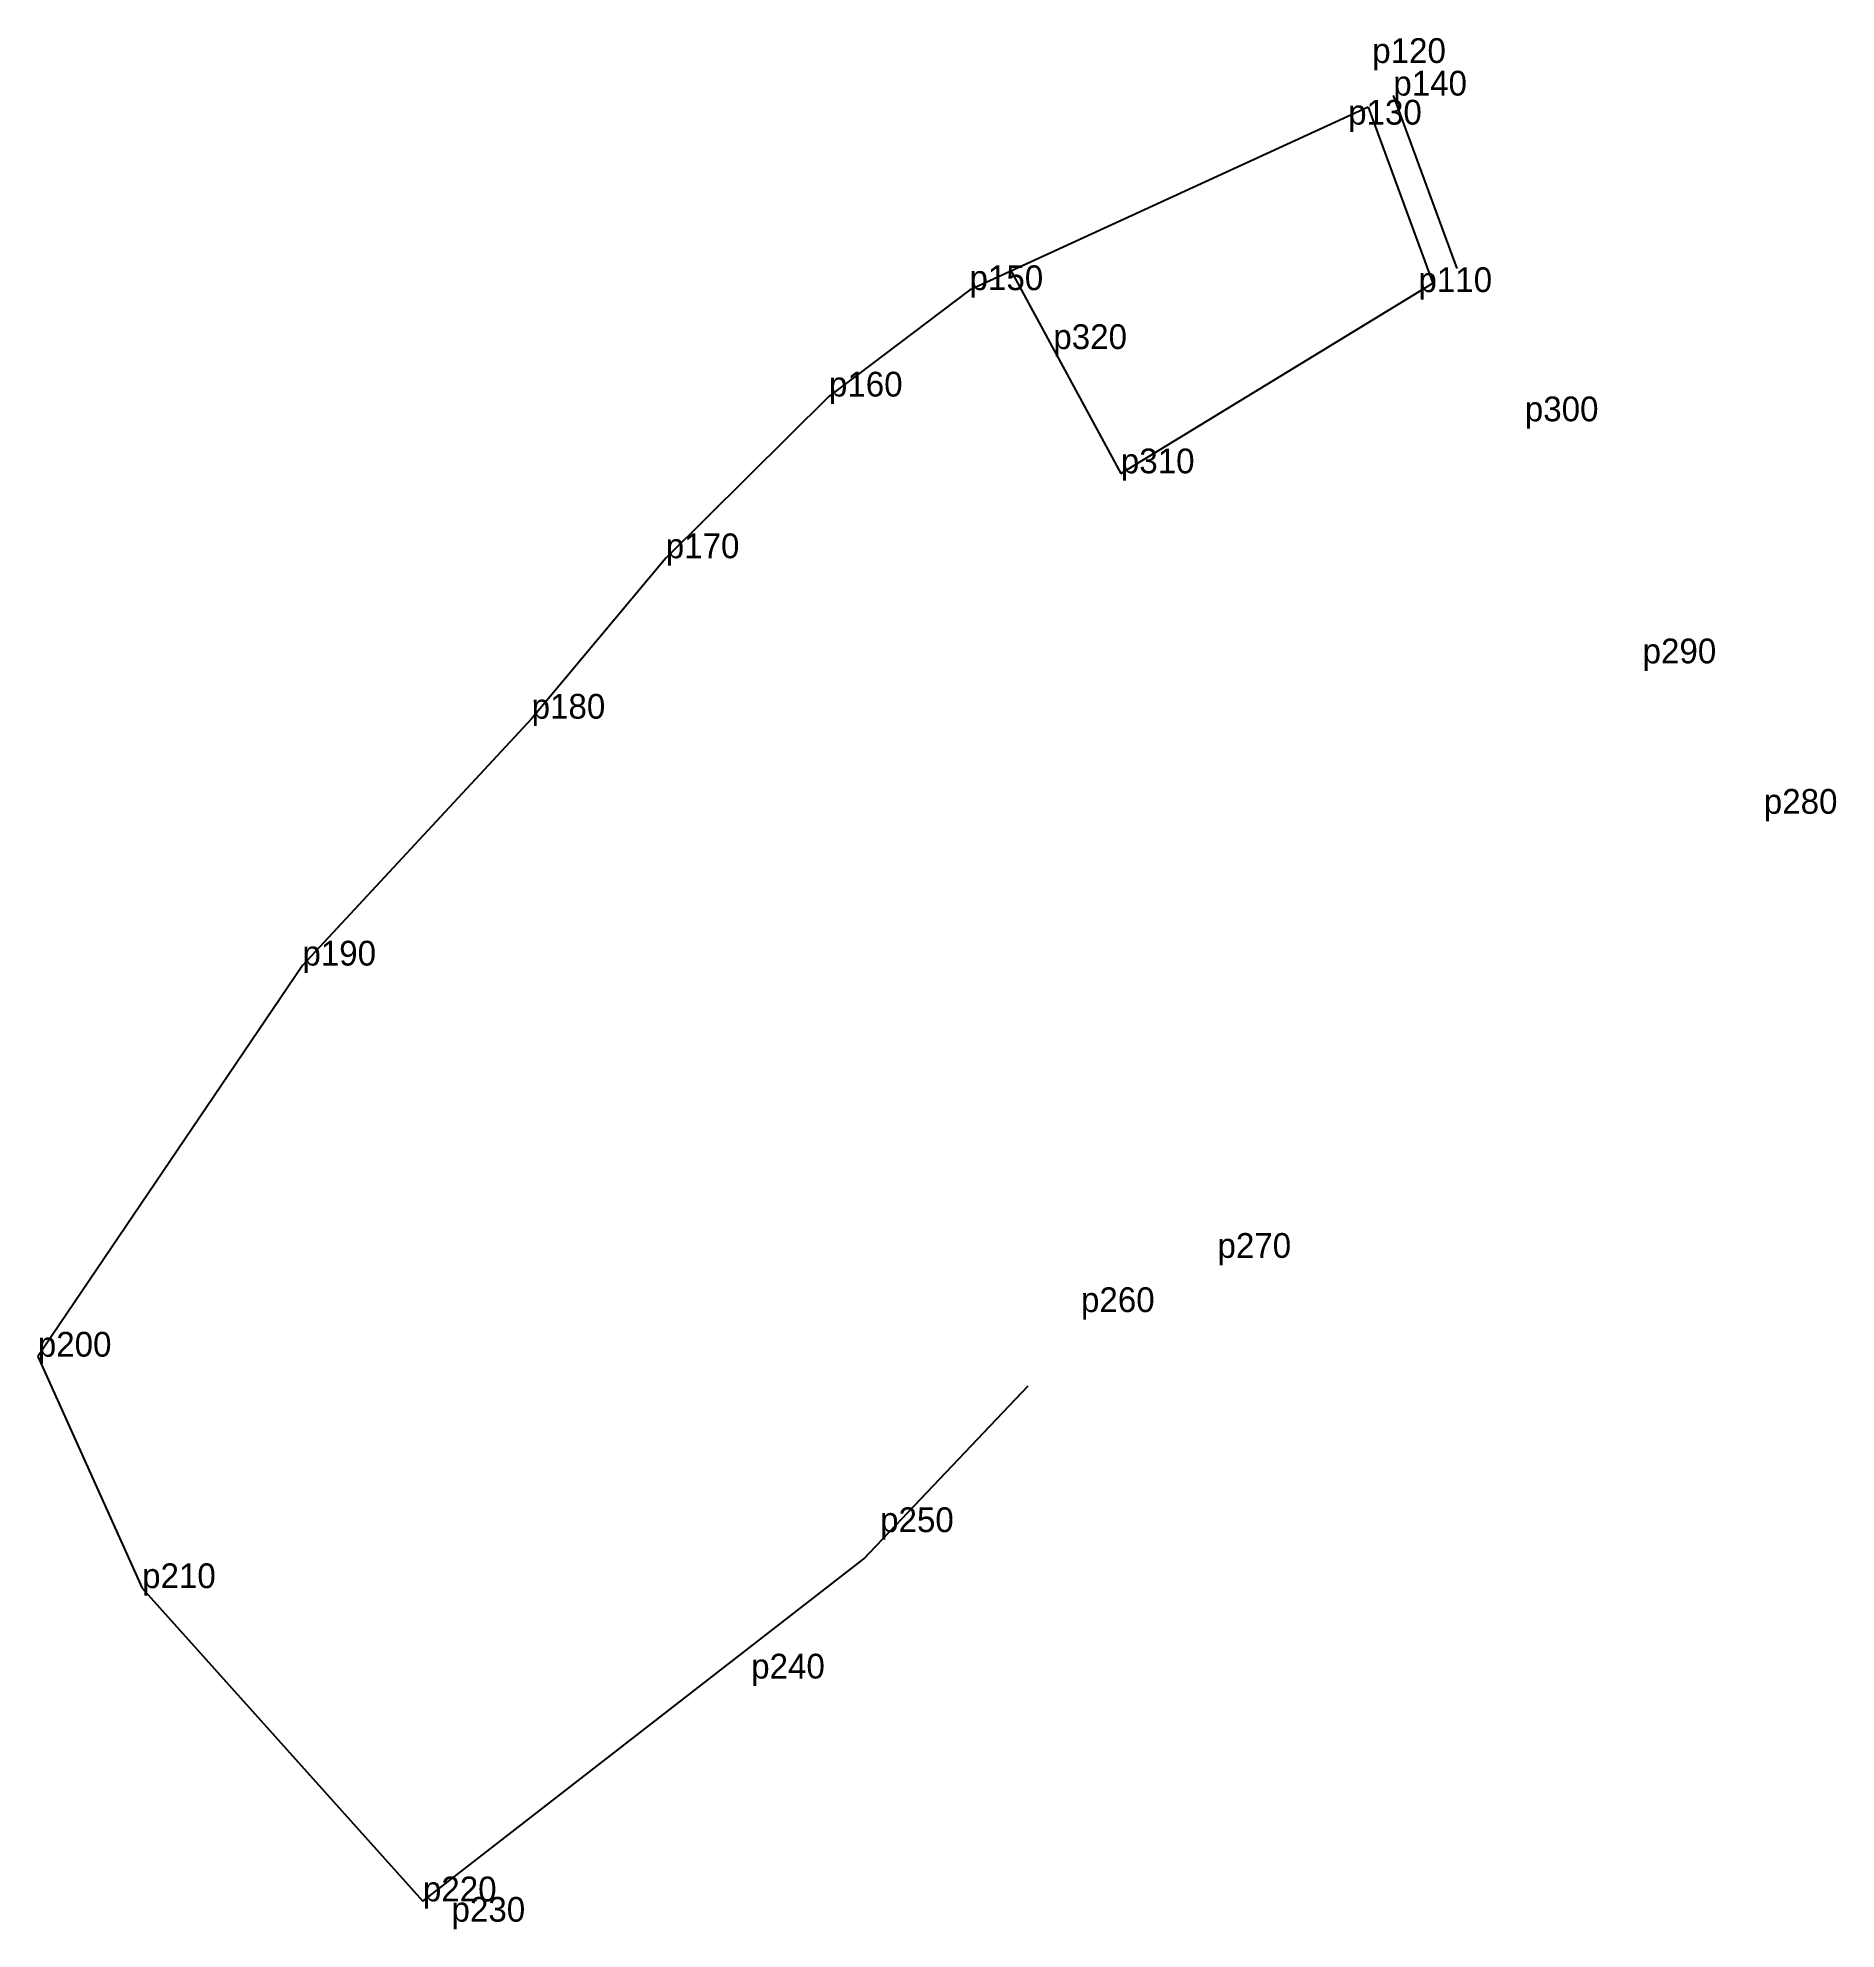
# Model space of a CAD drawing. Extents: x 536407 to 552990, y 1821610 to 1849891.
# Drawn here: x 548481.5 to 548612.2, y 1822793.6 to 1822931 of the extents above; entities that cross this region are included whole.
import ezdxf

# ---------------------------------------------------------------- set-up
doc = ezdxf.new("R2010")
doc.units = 0
for name, color, linetype in [('Level 12', 7, 'Continuous'), ('Level 15', 7, 'Continuous'), ('Level 7', 7, 'Continuous')]:
    doc.layers.add(name, color=color, linetype=linetype)

msp = doc.modelspace()

# ---------------------------------------------------------------- texts
at = {"layer": 'Level 12'}
for s, p in [('p120', (548578.51, 1822929.17)), ('p140', (548580.04, 1822926.8)), ('p130', (548576.76, 1822924.69)), ('p150', (548549.24, 1822912.66)), ('p110', (548581.87, 1822912.52)), ('p320', (548555.33, 1822908.38)), ('p160', (548539.02, 1822904.93)), ('p300', (548589.6, 1822903.13)), ('p310', (548560.24, 1822899.35)), ('p170', (548527.16, 1822893.18)), ('p290', (548598.16, 1822885.54)), ('p180', (548517.41, 1822881.52)), ('p280', (548606.97, 1822874.61)), ('p190', (548500.75, 1822863.58)), ('p270', (548567.26, 1822842.34)), ('p260', (548557.34, 1822838.4)), ('p200', (548481.52, 1822835.16)), ('p250', (548542.74, 1822822.41)), ('p210', (548489.1, 1822818.34)), ('p240', (548533.37, 1822811.77)), ('p220', (548509.51, 1822795.58)), ('p230', (548511.59, 1822794.1))]:
    msp.add_text(s, height=1.8, dxfattribs=at).set_placement(p)

# ---------------------------------------------------------------- linework, layer by layer
at = {"layer": 'Level 15'}
for p, q in [((548578.212, 1822925.968), (548549.236, 1822912.658)), ((548578.212, 1822925.968), (548582.92, 1822913.165)), ((548580.035, 1822926.805), (548584.661, 1822914.225)), ((548552.254, 1822914.044), (548560.241, 1822899.348)), ((548560.241, 1822899.348), (548582.92, 1822913.165)), ((548549.236, 1822912.658), (548539.025, 1822904.929)), ((548539.025, 1822904.929), (548527.161, 1822893.183)), ((548527.161, 1822893.183), (548517.407, 1822881.519)), ((548517.407, 1822881.519), (548500.753, 1822863.576)), ((548500.753, 1822863.576), (548481.52, 1822835.161)), ((548481.52, 1822835.161), (548489.101, 1822818.337)), ((548541.56, 1822820.48), (548553.51, 1822833.04)), ((548509.514, 1822795.584), (548541.56, 1822820.48)), ((548489.101, 1822818.337), (548509.514, 1822795.584))]:
    msp.add_line(p, q, dxfattribs=at)
at = {"layer": 'Level 7'}
for p, q in [((548578.512, 1822929.167), (548578.512, 1822929.167)), ((548580.035, 1822926.805), (548580.035, 1822926.805)), ((548576.762, 1822924.694), (548576.762, 1822924.694)), ((548549.236, 1822912.658), (548549.236, 1822912.658)), ((548581.867, 1822912.523), (548581.867, 1822912.523)), ((548555.332, 1822908.381), (548555.332, 1822908.381)), ((548539.025, 1822904.929), (548539.025, 1822904.929)), ((548589.598, 1822903.133), (548589.598, 1822903.133)), ((548560.241, 1822899.348), (548560.241, 1822899.348)), ((548527.161, 1822893.183), (548527.161, 1822893.183)), ((548598.155, 1822885.544), (548598.155, 1822885.544)), ((548517.407, 1822881.519), (548517.407, 1822881.519)), ((548606.966, 1822874.607), (548606.966, 1822874.607)), ((548500.753, 1822863.576), (548500.753, 1822863.576)), ((548567.264, 1822842.338), (548567.264, 1822842.338)), ((548557.345, 1822838.4), (548557.345, 1822838.4)), ((548481.52, 1822835.161), (548481.52, 1822835.161)), ((548542.739, 1822822.414), (548542.739, 1822822.414)), ((548489.101, 1822818.337), (548489.101, 1822818.337)), ((548533.367, 1822811.772), (548533.367, 1822811.772)), ((548509.514, 1822795.584), (548509.514, 1822795.584)), ((548511.587, 1822794.105), (548511.587, 1822794.105))]:
    msp.add_line(p, q, dxfattribs=at)

msp.set_redraw_order([(e.dxf.handle, doc.entitydb.next_handle()) for e in msp.query("TEXT MTEXT ATTDEF DIMENSION ARC_DIMENSION")])  # texts and dimensions are drawn at this point

doc.saveas('drawing.dxf')
